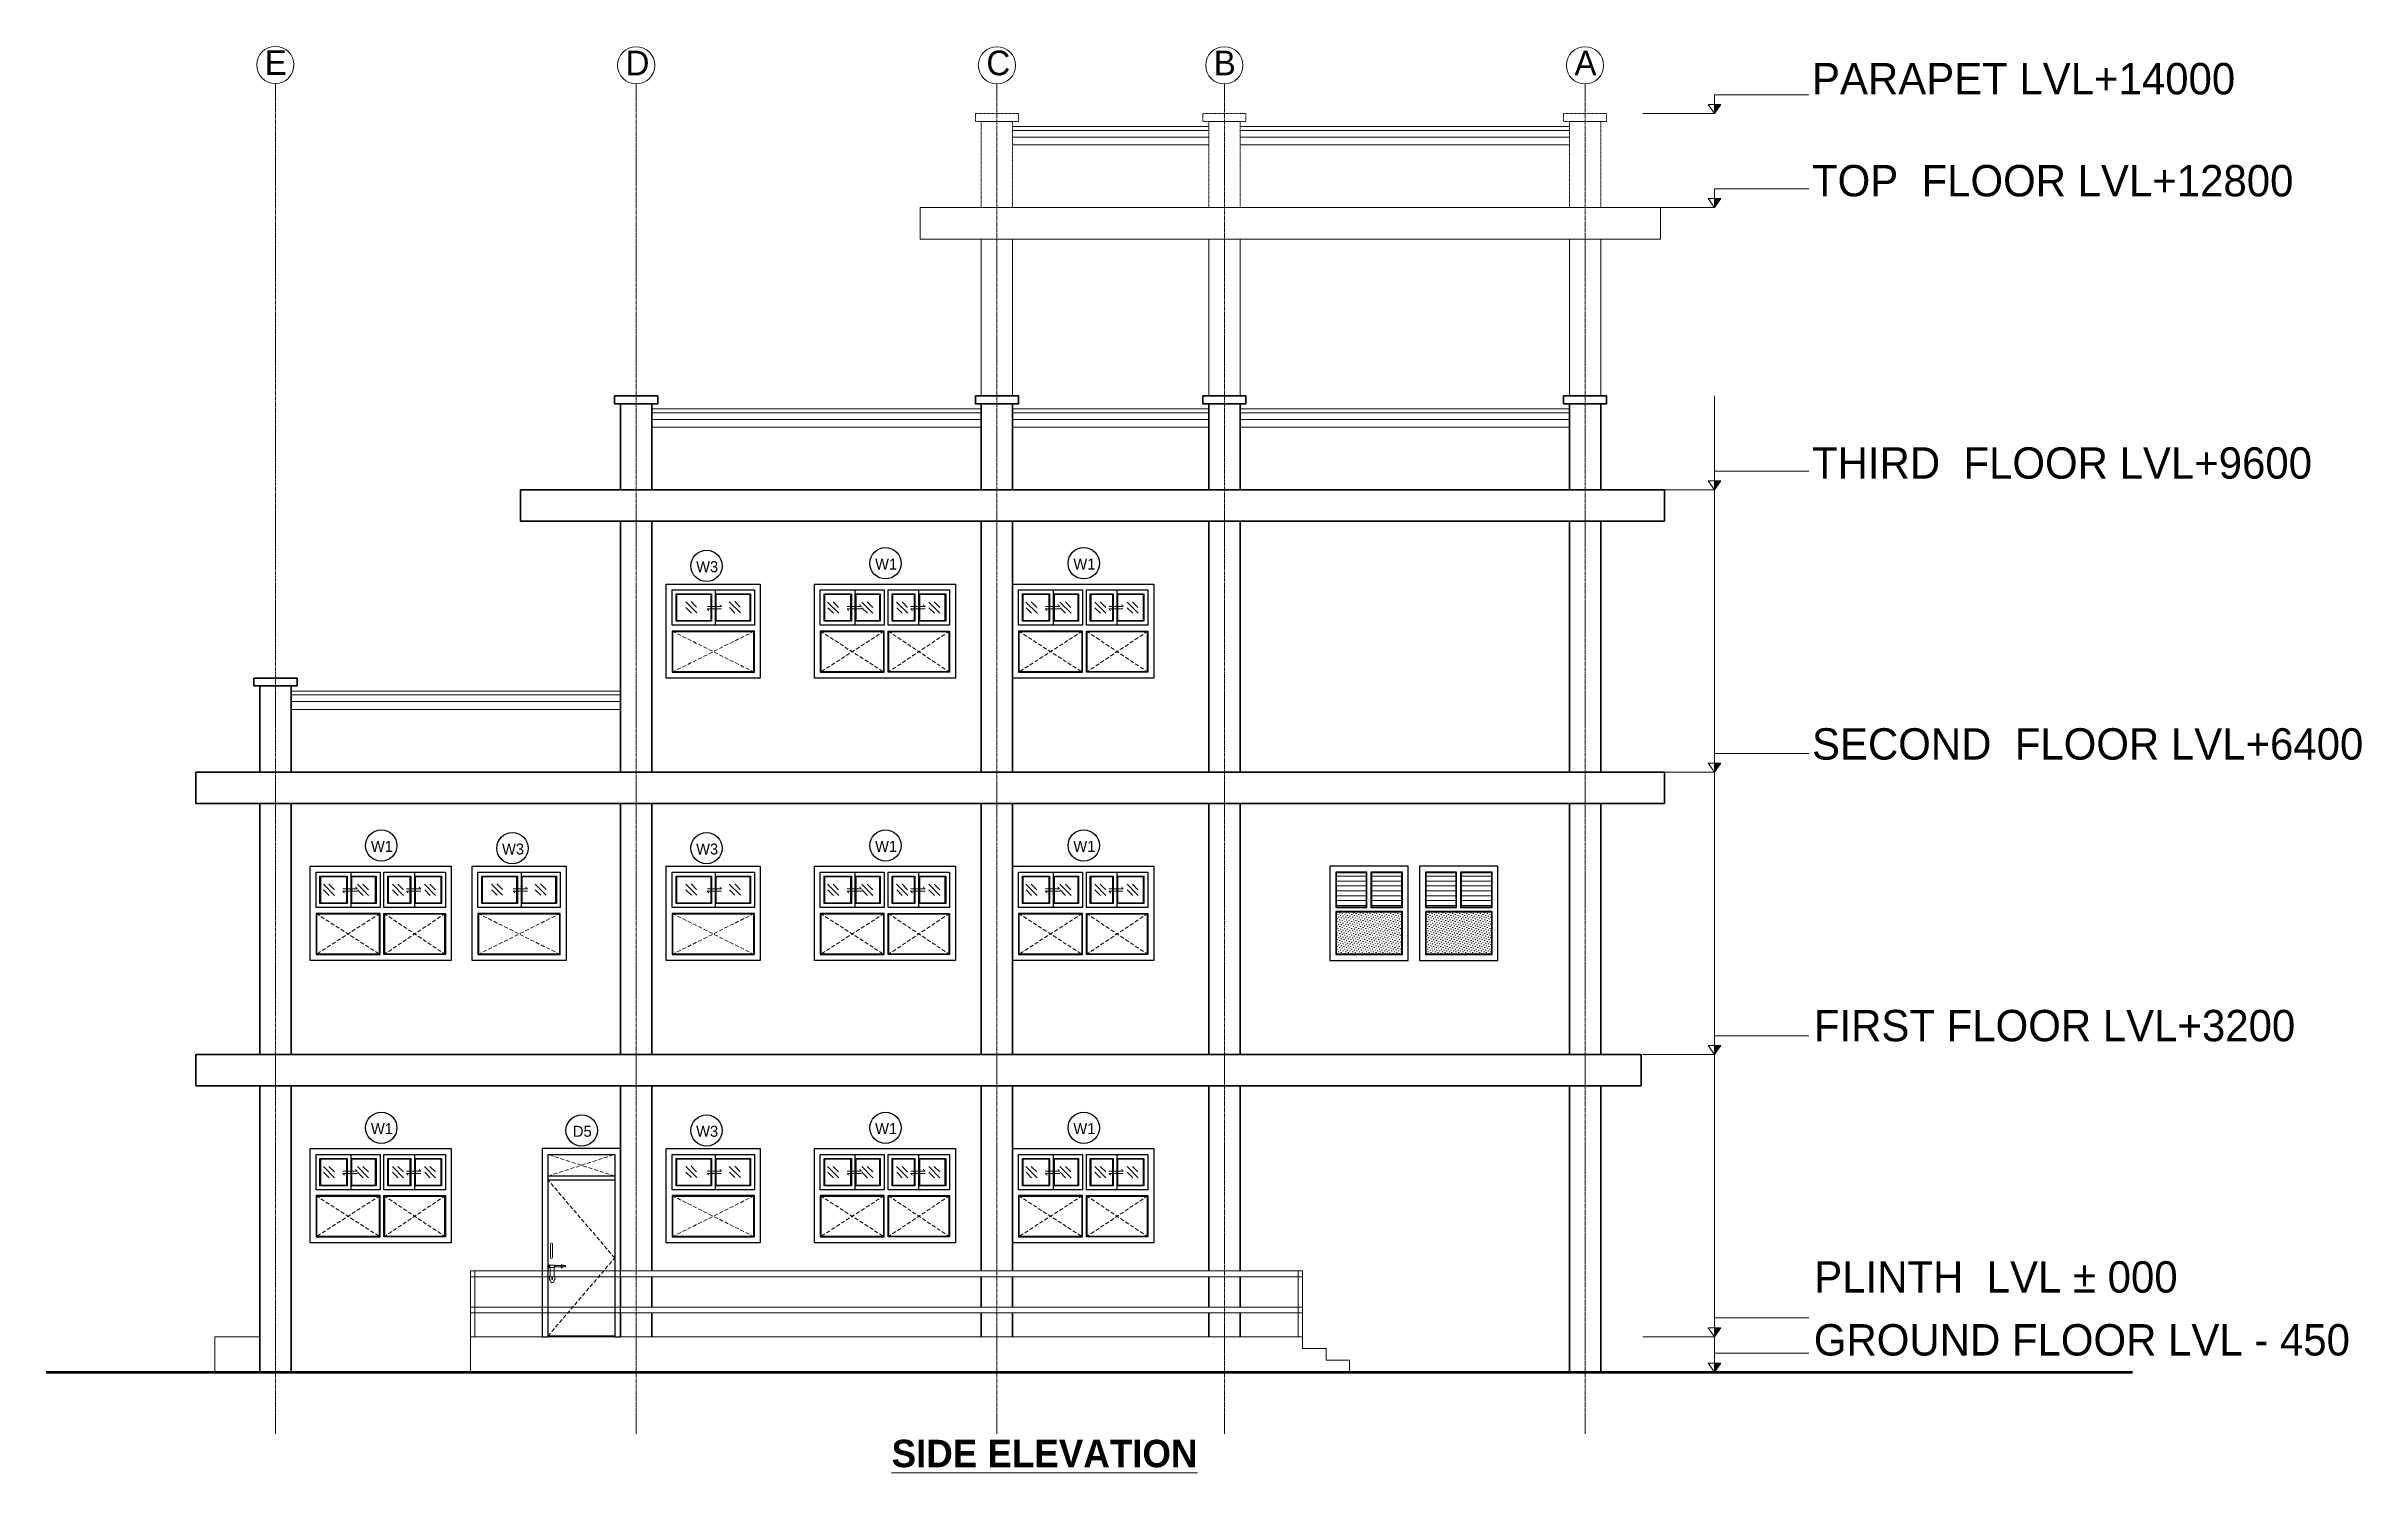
# Model space of a CAD drawing. Header units: inches. Extents: x -3071 to 2014935, y -37057 to 549694.
# Drawn here: x 1456637 to 1486163, y 27901 to 46092 of the extents above; entities that cross this region are included whole.
import ezdxf
from ezdxf.enums import TextEntityAlignment as Align

# ---------------------------------------------------------------- set-up
doc = ezdxf.new("R2010")
doc.units = ezdxf.units.IN
doc.header["$MEASUREMENT"] = 0
for name, pattern in [('ACAD_ISO08W100', [36, 24, -3, 6, -3]), ('DASHED', [0.75, 0.5, -0.25]), ('HIDDEN2', [0.1875, 0.125, -0.0625]), ('TRAZOS1', [0.15, 0.1, -0.05])]:
    doc.linetypes.add(name, pattern=pattern)
for name, color, linetype, lineweight in [('001-Archi- door window elevation', 92, 'Continuous', 25), ('001-Archi- Loose Furniture', 13, 'Continuous', 0), ('001-Archi-hatch', 9, 'Continuous', 0), ('001-Archi-Opening Tags', 14, 'Continuous', 25), ('A .8 boundary line', 10, 'Continuous', 53), ('A 0.05 hatch', 252, 'Continuous', 5), ('A 0.13 far back elevation', 57, 'Continuous', 13), ('A 0.13 Text', 6, 'Continuous', 13), ('A 0.13 window elevation', 253, 'Continuous', 13), ('A 0.13parapet partition', 230, 'Continuous', 13), ('A 0.35 front line elevation', 112, 'Continuous', 35), ('A 0.9 RAILING', 100, 'Continuous', 9), ('cen', 50, 'ACAD_ISO08W100', 5), ('DIM', 161, 'Continuous', 15), ('Grid Tag', 6, 'Continuous', 20)]:
    doc.layers.add(name, color=color, linetype=linetype, lineweight=lineweight)
doc.styles.add('Archi 100', font='GOTHIC.TTF', dxfattribs={"height": 200})
doc.styles.add('CG', font='GOTHIC.TTF', dxfattribs={"height": 40})
doc.styles.get("Standard").update_dxf_attribs({"font": 'GOTHIC.TTF'})

msp = doc.modelspace()

# ---------------------------------------------------------------- texts
at = {"layer": 'A 0.13 Text', "style": 'CG'}
for s, insert, char_height, width, attachment_point in [('PARAPET LVL+14000', (1479153.08, 45473.96), 400, 7513.9825, 7), ('TOP  FLOOR LVL+12800', (1479153.08, 44172.74), 400, 7513.9825, 7), ('THIRD  FLOOR LVL+9600', (1479153.08, 40572.74), 400, 7513.9825, 7), ('SECOND  FLOOR LVL+6400', (1479153.08, 36989.65), 400, 7513.9825, 7), ('FIRST FLOOR LVL+3200', (1479176.68, 33397.74), 400, 7513.9825, 7), ('PLINTH  LVL %%P 000', (1479181.75, 30192.02), 400, 7513.9825, 7), ('GROUND FLOOR LVL - 450', (1479176.68, 29390.23), 400, 7513.9825, 7), ('{\\fCentury Gothic|b1|i0|c0|p34;\\LSIDE ELEVATION }', (1467415.98, 28321.35), 350, 11242.8598, 1)]:
    msp.add_mtext(s, dxfattribs=dict(at, insert=insert, char_height=char_height, width=width, attachment_point=attachment_point))

# ---------------------------------------------------------------- blocks, each defined once
blk = doc.blocks.new('window tag')
blk.add_circle((0, 0), 200)
at = {"style": 'Archi 100', "flags": 1}
for tag, p in [('WIDTH', (15, 174.5)), ('HEIGHT', (-4.5, -348.5))]:
    blk.add_attdef(tag, p, '', height=200, dxfattribs=at)
at = {"style": 'Archi 100'}
blk.add_attdef('SYMBOL', text='', height=200, dxfattribs=at).set_placement((8, -10.5), align=Align.MIDDLE_CENTER)
blk = doc.blocks.new('A$C42FF27C5')
for p, q in [((16, 17), (-16, 17)), ((-16, 17), (-16, 0)), ((16, 0), (-16, 0)), ((27, 17), (16, 17)), ((27, 0), (16, 0)), ((39, 26), (27, 26)), ((27, 17), (27, 26)), ((27, 17), (27, 0)), ((27, 0), (27, -8)), ((39, 17), (39, 26)), ((50, 17), (39, 17)), ((39, 17), (39, 0)), ((50, 0), (39, 0)), ((39, 0), (39, -8)), ((125, 17), (50, 17)), ((125, 0), (50, 0)), ((186, 23), (125, 23)), ((125, 17), (125, 23)), ((125, 0), (125, 17)), ((125, -6), (125, 0)), ((186, 17), (186, 23)), ((192, 17), (186, 17)), ((186, 17), (186, 17)), ((186, 17), (186, 0)), ((192, 0), (186, 0)), ((186, 0), (186, 0)), ((186, -6), (186, 0)), ((203, 26), (192, 26)), ((192, 17), (192, 26)), ((192, 17), (192, 0)), ((192, 0), (192, -8)), ((203, 17), (203, 26)), ((208, 17), (203, 17)), ((203, 17), (203, 0)), ((208, 0), (203, 0)), ((203, 0), (203, -8)), ((27, -10), (27, -8)), ((39, -8), (27, -8)), ((39, -10), (27, -10)), ((39, -10), (39, -8)), ((121, -120), (123, -120)), ((121, -120), (121, -163)), ((121, -163), (123, -164)), ((121, -163), (123, -164)), ((121, -163), (121, -163)), ((123, -120), (125, -119)), ((123, -164), (125, -164)), ((123, -164), (125, -164)), ((128, -6), (125, -6)), ((125, -6), (125, -6)), ((128, -6), (125, -6)), ((125, -119), (126, -118)), ((125, -164), (126, -165)), ((125, -164), (126, -165)), ((126, -118), (127, -117)), ((126, -165), (127, -167)), ((126, -165), (127, -167)), ((127, -117), (128, -115)), ((127, -167), (128, -169)), ((127, -167), (128, -169)), ((128, -114), (128, -6)), ((128, -6), (128, -6)), ((183, -6), (128, -6)), ((128, -115), (128, -114)), ((128, -169), (128, -170)), ((128, -169), (128, -170)), ((128, -169), (128, -169)), ((128, -170), (128, -170)), ((128, -170), (128, -170)), ((129, -177), (128, -170)), ((129, -177), (128, -170)), ((128, -170), (128, -170)), ((132, -184), (129, -177)), ((132, -184), (129, -177)), ((129, -177), (129, -177)), ((136, -190), (132, -184)), ((136, -190), (132, -184)), ((142, -194), (136, -190)), ((142, -194), (136, -190)), ((148, -197), (142, -194)), ((148, -197), (142, -194)), ((155, -198), (148, -197)), ((155, -198), (148, -197)), ((161, -125), (150, -125)), ((150, -144), (150, -125)), ((150, -159), (150, -144)), ((161, -159), (150, -159)), ((162, -197), (155, -198)), ((162, -197), (155, -198)), ((161, -125), (161, -144)), ((161, -144), (161, -159)), ((169, -194), (162, -197)), ((169, -194), (162, -197)), ((175, -190), (169, -194)), ((175, -190), (169, -194)), ((179, -184), (175, -190)), ((179, -184), (175, -190)), ((182, -177), (179, -184)), ((182, -177), (179, -184)), ((183, -170), (182, -177)), ((183, -170), (182, -177)), ((182, -177), (182, -177)), ((183, -114), (183, -6)), ((186, -6), (183, -6)), ((183, -6), (183, -6)), ((186, -6), (183, -6)), ((183, -115), (183, -114)), ((184, -117), (183, -115)), ((183, -169), (184, -167)), ((183, -169), (184, -167)), ((183, -170), (183, -169)), ((183, -170), (183, -169)), ((183, -169), (183, -169)), ((183, -170), (183, -170)), ((183, -170), (183, -170)), ((183, -170), (183, -170)), ((185, -118), (184, -117)), ((184, -167), (185, -165)), ((184, -167), (185, -165)), ((186, -119), (185, -118)), ((185, -165), (186, -164)), ((185, -165), (186, -164)), ((186, -6), (186, -6)), ((188, -120), (186, -119)), ((186, -164), (188, -164)), ((186, -164), (188, -164)), ((189, -120), (188, -120)), ((188, -164), (189, -163)), ((188, -164), (189, -163)), ((189, -120), (189, -163)), ((189, -163), (189, -163)), ((192, -10), (192, -8)), ((203, -8), (192, -8)), ((203, -10), (192, -10)), ((203, -10), (203, -8))]:
    blk.add_line(p, q)
blk = doc.blocks.new('grid')
at = {"layer": 'Grid Tag', "linetype": 'Continuous', "ltscale": 30}
blk.add_circle((51, 48), 264, dxfattribs=at)
blk.add_attdef('GRID', (-143, -93), '', height=200)
blk = doc.blocks.new('ARROW')
at = {"layer": 'A 0.05 hatch'}
blk.add_hatch(color=256, dxfattribs=at).paths.add_polyline_path([(68954, 264593), (68874, 264593), (68954, 264478)])
for p, q in [((68954, 264718), (67749, 264718)), ((68954, 264478), (68874, 264593)), ((68954, 264478), (68954, 264718)), ((69034, 264593), (68954, 264478))]:
    blk.add_line(p, q)
at = {"elevation": 0}
blk.add_lwpolyline([(68874, 264593), (69034, 264593)], dxfattribs=at)
blk = doc.blocks.new('FF-2600_P')
for p, q in [((-225, -225), (-225, -225)), ((175, -275), (-175, -275)), ((225, -225), (225, -225))]:
    blk.add_line(p, q)
for points in [[(-210, -225), (-240, -225, -0.414214), (-250, -215), (-250, 115, -0.414214), (-240, 125), (-210, 125, -0.414214), (-200, 115), (-200, -215, -0.414214)], [(210, -225), (240, -225, 0.414214), (250, -215), (250, 115, 0.414214), (240, 125), (210, 125, 0.414214), (200, 115), (200, -215, 0.414214)]]:
    blk.add_lwpolyline(points, format="xyb", close=True)
for centre, radius, start, end in [((-209, 180), 38.6, 114.478, 283.475), ((0, -173), 448, 59.8675, 120.1325), ((0, -173), 373, 52.9233, 127.0767), ((209, 180), 38.6, 256.525, 65.522), ((-175, -225), 50, 180, 270), ((175, -225), 50, 270, 0)]:
    blk.add_arc(centre, radius, start, end)
blk.add_text('(c)HPI', height=0.000000001).set_placement((-122, 180))
blk = doc.blocks.new('FF-2100_P')
for points in [[(-16, 259), (-16, 290, -0.414214), (-7, 300), (7, 300, -0.414214), (16, 290), (16, 259)], [(-217, 156), (-298, 213, -0.414214), (-300, 226), (-292, 237, -0.414214), (-278, 239), (-202, 182)], [(217, 156), (298, 213, 0.414214), (300, 226), (292, 237, 0.414214), (278, 239), (202, 182)], [(-224, -77), (-298, -131, 0.414214), (-300, -145), (-292, -155, 0.414214), (-278, -158), (-224, -118)], [(-16, -218), (-16, -290, 0.414214), (-7, -300), (7, -300, 0.414214), (16, -290), (16, -218)], [(224, -77), (298, -131, -0.414214), (300, -145), (292, -155, -0.414214), (278, -158), (224, -118)]]:
    blk.add_lwpolyline(points, format="xyb")
at = {"flags": 128}
blk.add_lwpolyline([(-224, -120), (-224, 120, -0.414214), (-126, 218), (126, 218, -0.414214), (224, 120), (224, -120, -0.414214), (126, -218), (-126, -218, -0.414214)], format="xyb", close=True, dxfattribs=at)
for points in [[(-143, 239), (-143, 249, -0.414214), (-133, 259), (133, 259, -0.414214), (143, 249), (143, 239)], [(143, 239), (143, 228, -0.414214), (133, 218), (-133, 218, -0.414214), (-143, 228), (-143, 239)]]:
    blk.add_lwpolyline(points, format="xyb", dxfattribs=at)
blk.add_lwpolyline([(61, 249), (61, 228, -0.414214), (51, 218), (-51, 218, -0.414214), (-61, 228), (-61, 249, -0.414214), (-51, 259), (51, 259, -0.414214)], format="xyb", close=True)
blk.add_text('(c)HPI', height=0.000000001).set_placement((-86, 218))
blk = doc.blocks.new('FE-54520_P')
for p, q in [((-101, 85), (-101, -80)), ((-32, 85), (-32, -80))]:
    blk.add_line(p, q)
for points in [[(-130, -124), (-130, 124), (130, 124), (130, -124)], [(-110, 124), (-110, 136), (114, 136), (114, 124)], [(-15, 4), (-15, -2), (14, -2), (14, 4)], [(26, 4), (26, -2), (55, -2), (55, 4)], [(67, 4), (67, -2), (96, -2), (96, 4)], [(-113, -124), (-113, -139), (114, -139), (114, -124)], [(-15, -21), (-15, -27), (14, -27), (14, -21)], [(-15, -46), (-15, -52), (14, -52), (14, -46)], [(-15, -72), (-15, -77), (14, -77), (14, -72)], [(26, -21), (26, -27), (55, -27), (55, -21)], [(26, -46), (26, -52), (55, -52), (55, -46)], [(26, -72), (26, -77), (55, -77), (55, -72)], [(67, -21), (67, -27), (96, -27), (96, -21)], [(67, -46), (67, -52), (96, -52), (96, -46)], [(67, -72), (67, -77), (96, -77), (96, -72)]]:
    blk.add_lwpolyline(points, close=True)
for centre, start, end in [((-66, 85), 0, 180), ((-66, -80), 180, 0)]:
    blk.add_arc(centre, 34.6, start, end)
blk.add_text('(c)HPI', height=0.000000001).set_placement((-95, -124))
blk = doc.blocks.new('FE-11400_P')
for p, q in [((-240, -140), (-240, -125)), ((-240, -164), (-240, -140)), ((-230, -115), (230, -115)), ((-230, -150), (230, -150)), ((-230, -174), (230, -174)), ((-220, -424), (-220, -289)), ((-218, -161), (218, -161)), ((-203, -115), (-193, -85)), ((-200, -269), (210, -269)), ((-183, -75), (183, -75)), ((-25, -65), (25, -65)), ((203, -115), (193, -85)), ((230, -424), (230, -289)), ((240, -140), (240, -125)), ((240, -164), (240, -140)), ((-206, -296), (61, -296)), ((-206, -316), (-206, -296)), ((-206, -316), (61, -316)), ((-206, -427), (-206, -329)), ((-206, -329), (61, -329)), ((-206, -427), (61, -427)), ((-200, -444), (210, -444)), ((61, -316), (61, -296)), ((61, -427), (61, -329)), ((68, -296), (131, -296)), ((68, -316), (68, -296)), ((68, -316), (131, -316)), ((68, -329), (131, -329)), ((68, -369), (68, -329)), ((68, -369), (131, -369)), ((68, -427), (68, -407)), ((89, -407), (68, -407)), ((68, -427), (131, -427)), ((89, -407), (89, -387)), ((89, -387), (110, -387)), ((110, -407), (110, -387)), ((110, -407), (131, -407)), ((131, -316), (131, -296)), ((131, -369), (131, -329)), ((131, -427), (131, -407)), ((138, -427), (138, -329)), ((138, -329), (216, -329)), ((138, -427), (216, -427)), ((216, -427), (216, -329))]:
    blk.add_line(p, q)
for points in [[(129, -75), (129, -54, 0.414214), (75, 0), (-75, 0, 0.414214), (-129, -54), (-129, -75)], [(-115, -174, 0.210484), (-75, -192), (75, -192, 0.210484), (115, -174)]]:
    blk.add_lwpolyline(points, format="xyb")
for centre, radius, start, end in [((-230, -125), 10, 90, 180), ((-230, -140), 10, 180, 270), ((-230, -164), 10, 180, 270), ((-200, -289), 20, 90, 180), ((-183, -85), 10, 90, 180), ((-31, -94), 29.7, 77.8915, 140.6462), ((31, -94), 29.7, 39.3538, 102.1085), ((183, -85), 10, 0, 90), ((210, -289), 20, 0, 90), ((230, -125), 10, 0, 90), ((230, -140), 10, 270, 0), ((230, -164), 10, 270, 0), ((-200, -424), 20, 180, 270), ((210, -424), 20, 270, 0)]:
    blk.add_arc(centre, radius, start, end)
blk.add_text('(c)HPI', height=0.000000001).set_placement((-93, -150))
blk = doc.blocks.new('consult')
for p, q in [((2780, 2715), (2789.8, 2688.8)), ((2788.3, 2692.9), (2767.2, 2685.1)), ((2767.2, 2685.1), (2768.8, 2680.9)), ((2768.8, 2680.9), (2789.8, 2688.8)), ((2780.4, 2690), (2781.9, 2685.8))]:
    blk.add_line(p, q)
blk.add_ray((27190748, -72934033.3), (0.3492833559, -0.9370171489))
for points in [[(2780, 2715), (2747.8, 2703), (2732.4, 2744.2), (2704.3, 2733.7), (2729.4, 2666.3), (2729.4, 2666.3)], [(2784.9, 2701.9), (2752.7, 2689.9), (2757.5, 2676.8), (2789.8, 2688.8)], [(2729.4, 2666.3), (2757.5, 2676.8)]]:
    blk.add_lwpolyline(points)
at = {"lineweight": 0, "extrusion": (0, 0, -1), "xscale": 0.04000000002543, "yscale": 0.04000000002543, "zscale": -0.04000000002543, "rotation": 69.55648434491451}
blk.add_blockref('FF-2100_P', (-2753.2, 2726.1), dxfattribs=at)
at = {"extrusion": (0, 0, -1), "xscale": 0.04000000002543, "yscale": 0.04000000002543, "zscale": -0.04000000002543, "rotation": 249.5564843449145}
for name, p in [('FE-11400_P', (-2722, 2715.3)), ('FE-54520_P', (-2738.7, 2702.1))]:
    blk.add_blockref(name, p, dxfattribs=at)
at = {"lineweight": 0, "xscale": 0.04000000002543, "yscale": 0.04000000002543, "zscale": 0.04000000002543, "rotation": 110.4435156550855}
for p in [(2697.7, 2710.6), (2707.5, 2684.5)]:
    blk.add_blockref('FF-2600_P', p, dxfattribs=at)

# ---------------------------------------------------------------- hatches: boundary and pattern name
at = {"layer": '001-Archi-hatch'}
h = msp.add_hatch(dxfattribs=at)
h.set_pattern_fill('ANSI31', color=256, scale=500, angle=135)
h.set_pattern_definition([(180, (1141861.26, -62240.32), (-1e-14, -62.5), [])])
h.paths.add_polyline_path([(1473468.13, 35549.38), (1473090.56, 35549.38), (1473090.56, 35119.38), (1473468.13, 35119.38)])
h = msp.add_hatch(dxfattribs=at)
h.set_pattern_fill('ANSI31', color=256, scale=500, angle=135)
h.set_pattern_definition([(180, (1141863.696, -62240.32), (-1e-14, -62.5), [])])
h.paths.add_polyline_path([(1473920.56, 35549.38), (1473538.13, 35549.38), (1473538.13, 35119.38), (1473920.56, 35119.38)])
h = msp.add_hatch(dxfattribs=at)
h.set_pattern_fill('ANSI31', color=256, scale=500, angle=135)
h.set_pattern_definition([(180, (1143004.743, -62240.32), (-1e-14, -62.5), [])])
h.paths.add_polyline_path([(1474611.61, 35549.38), (1474234.04, 35549.38), (1474234.04, 35119.38), (1474611.61, 35119.38)])
h = msp.add_hatch(dxfattribs=at)
h.set_pattern_fill('ANSI31', color=256, scale=500, angle=135)
h.set_pattern_definition([(180, (1143007.18, -62240.32), (-1e-14, -62.5), [])])
h.paths.add_polyline_path([(1475064.04, 35549.38), (1474681.61, 35549.38), (1474681.61, 35119.38), (1475064.04, 35119.38)])
h = msp.add_hatch(dxfattribs=at)
h.set_pattern_fill('DOTS', color=256, scale=500, angle=45)
h.set_pattern_definition([(45, (1134856.02, -62240.322), (-11.0485435, 33.1456304), [0, -31.25])])
h.paths.add_polyline_path([(1473090.56, 34519.38), (1473915.32, 34519.38), (1473915.32, 35049.38), (1473090.56, 35049.38)])
h = msp.add_hatch(dxfattribs=at)
h.set_pattern_fill('DOTS', color=256, scale=500, angle=45)
h.set_pattern_definition([(45, (1135999.502, -62240.322), (-11.0485435, 33.1456304), [0, -31.25])])
h.paths.add_polyline_path([(1474234.04, 34519.38), (1475058.8, 34519.38), (1475058.8, 35049.38), (1474234.04, 35049.38)])

# ---------------------------------------------------------------- linework, layer by layer
at = {"layer": '001-Archi- door window elevation'}
for points in [[(1464541.8, 39234.38), (1465741.8, 39234.38), (1465741.8, 38034.38), (1464541.8, 38034.38)], [(1465120.14, 38759.38), (1464666.8, 38759.38), (1464666.8, 39109.38), (1465120.14, 39109.38)], [(1465616.8, 38759.38), (1465170.14, 38759.38), (1465170.14, 39109.38), (1465616.8, 39109.38)], [(1466431.24, 39234.38), (1468231.24, 39234.38), (1468231.24, 38034.38), (1466431.24, 38034.38)], [(1466903.16, 38759.38), (1466556.24, 38759.38), (1466556.24, 39109.38), (1466903.16, 39109.38)], [(1467271.99, 38759.38), (1466953.16, 38759.38), (1466953.16, 39109.38), (1467271.99, 39109.38)], [(1467714.12, 38759.38), (1467421.99, 38759.38), (1467421.99, 39109.38), (1467714.12, 39109.38)], [(1468106.24, 38759.38), (1467764.12, 38759.38), (1467764.12, 39109.38), (1468106.24, 39109.38)], [(1468959.38, 39234.38), (1470759.38, 39234.38), (1470759.38, 38034.38), (1468959.38, 38034.38)], [(1469431.3, 38759.38), (1469084.38, 38759.38), (1469084.38, 39109.38), (1469431.3, 39109.38)], [(1469800.13, 38759.38), (1469481.3, 38759.38), (1469481.3, 39109.38), (1469800.13, 39109.38)], [(1470242.25, 38759.38), (1469950.13, 38759.38), (1469950.13, 39109.38), (1470242.25, 39109.38)], [(1470634.38, 38759.38), (1470292.25, 38759.38), (1470292.25, 39109.38), (1470634.38, 39109.38)], [(1465666.8, 38634.38), (1464616.8, 38634.38), (1464616.8, 38109.38), (1465666.8, 38109.38)], [(1467321.99, 38634.38), (1466506.24, 38634.38), (1466506.24, 38109.38), (1467321.99, 38109.38)], [(1467371.99, 38634.38), (1468156.24, 38634.38), (1468156.24, 38109.38), (1467371.99, 38109.38)], [(1469850.13, 38634.38), (1469034.38, 38634.38), (1469034.38, 38109.38), (1469850.13, 38109.38)], [(1469900.13, 38634.38), (1470684.38, 38634.38), (1470684.38, 38109.38), (1469900.13, 38109.38)], [(1460001.32, 35634.38), (1461801.32, 35634.38), (1461801.32, 34434.38), (1460001.32, 34434.38)], [(1460473.24, 35159.38), (1460126.32, 35159.38), (1460126.32, 35509.38), (1460473.24, 35509.38)], [(1460842.07, 35159.38), (1460523.24, 35159.38), (1460523.24, 35509.38), (1460842.07, 35509.38)], [(1461284.2, 35159.38), (1460992.07, 35159.38), (1460992.07, 35509.38), (1461284.2, 35509.38)], [(1461676.32, 35159.38), (1461334.2, 35159.38), (1461334.2, 35509.38), (1461676.32, 35509.38)], [(1462066.13, 35634.38), (1463266.13, 35634.38), (1463266.13, 34434.38), (1462066.13, 34434.38)], [(1462644.47, 35159.38), (1462191.13, 35159.38), (1462191.13, 35509.38), (1462644.47, 35509.38)], [(1463141.13, 35159.38), (1462694.47, 35159.38), (1462694.47, 35509.38), (1463141.13, 35509.38)], [(1464541.8, 35634.38), (1465741.8, 35634.38), (1465741.8, 34434.38), (1464541.8, 34434.38)], [(1465120.14, 35159.38), (1464666.8, 35159.38), (1464666.8, 35509.38), (1465120.14, 35509.38)], [(1465616.8, 35159.38), (1465170.14, 35159.38), (1465170.14, 35509.38), (1465616.8, 35509.38)], [(1466431.24, 35634.38), (1468231.24, 35634.38), (1468231.24, 34434.38), (1466431.24, 34434.38)], [(1466903.16, 35159.38), (1466556.24, 35159.38), (1466556.24, 35509.38), (1466903.16, 35509.38)], [(1467271.99, 35159.38), (1466953.16, 35159.38), (1466953.16, 35509.38), (1467271.99, 35509.38)], [(1467714.12, 35159.38), (1467421.99, 35159.38), (1467421.99, 35509.38), (1467714.12, 35509.38)], [(1468106.24, 35159.38), (1467764.12, 35159.38), (1467764.12, 35509.38), (1468106.24, 35509.38)], [(1468959.38, 35634.38), (1470759.38, 35634.38), (1470759.38, 34434.38), (1468959.38, 34434.38)], [(1469431.3, 35159.38), (1469084.38, 35159.38), (1469084.38, 35509.38), (1469431.3, 35509.38)], [(1469800.13, 35159.38), (1469481.3, 35159.38), (1469481.3, 35509.38), (1469800.13, 35509.38)], [(1470242.25, 35159.38), (1469950.13, 35159.38), (1469950.13, 35509.38), (1470242.25, 35509.38)], [(1470634.38, 35159.38), (1470292.25, 35159.38), (1470292.25, 35509.38), (1470634.38, 35509.38)], [(1473003.13, 34434.38), (1474003.13, 34434.38), (1474003.13, 35634.38), (1473003.13, 35634.38)], [(1473478.13, 35559.38), (1473080.56, 35559.38), (1473080.56, 35109.38), (1473478.13, 35109.38)], [(1473930.56, 35559.38), (1473528.13, 35559.38), (1473528.13, 35109.38), (1473930.56, 35109.38)], [(1474146.61, 34434.38), (1475146.61, 34434.38), (1475146.61, 35634.38), (1474146.61, 35634.38)], [(1474621.61, 35559.38), (1474224.04, 35559.38), (1474224.04, 35109.38), (1474621.61, 35109.38)], [(1475074.04, 35559.38), (1474671.61, 35559.38), (1474671.61, 35109.38), (1475074.04, 35109.38)], [(1460892.07, 35034.38), (1460076.32, 35034.38), (1460076.32, 34509.38), (1460892.07, 34509.38)], [(1460942.07, 35034.38), (1461726.32, 35034.38), (1461726.32, 34509.38), (1460942.07, 34509.38)], [(1463191.13, 35034.38), (1462141.13, 35034.38), (1462141.13, 34509.38), (1463191.13, 34509.38)], [(1465666.8, 35034.38), (1464616.8, 35034.38), (1464616.8, 34509.38), (1465666.8, 34509.38)], [(1467321.99, 35034.38), (1466506.24, 35034.38), (1466506.24, 34509.38), (1467321.99, 34509.38)], [(1467371.99, 35034.38), (1468156.24, 35034.38), (1468156.24, 34509.38), (1467371.99, 34509.38)], [(1469850.13, 35034.38), (1469034.38, 35034.38), (1469034.38, 34509.38), (1469850.13, 34509.38)], [(1469900.13, 35034.38), (1470684.38, 35034.38), (1470684.38, 34509.38), (1469900.13, 34509.38)], [(1473080.56, 34509.38), (1473930.56, 34509.38), (1473930.56, 35059.38), (1473080.56, 35059.38)], [(1474224.04, 34509.38), (1475074.04, 34509.38), (1475074.04, 35059.38), (1474224.04, 35059.38)], [(1460001.32, 32034.38), (1461801.32, 32034.38), (1461801.32, 30834.38), (1460001.32, 30834.38)], [(1460473.24, 31559.38), (1460126.32, 31559.38), (1460126.32, 31909.38), (1460473.24, 31909.38)], [(1460842.07, 31559.38), (1460523.24, 31559.38), (1460523.24, 31909.38), (1460842.07, 31909.38)], [(1461284.2, 31559.38), (1460992.07, 31559.38), (1460992.07, 31909.38), (1461284.2, 31909.38)], [(1461676.32, 31559.38), (1461334.2, 31559.38), (1461334.2, 31909.38), (1461676.32, 31909.38)], [(1463884.62, 29634.38), (1463959.62, 29634.38), (1463959.62, 32034.38), (1462959.62, 32034.38), (1462959.62, 29634.38), (1463034.62, 29634.38), (1463034.62, 31959.38), (1463884.62, 31959.38)], [(1463884.62, 31684.38), (1463034.62, 31684.38), (1463034.62, 31959.38), (1463884.62, 31959.38)], [(1464541.8, 32034.38), (1465741.8, 32034.38), (1465741.8, 30834.38), (1464541.8, 30834.38)], [(1465120.14, 31559.38), (1464666.8, 31559.38), (1464666.8, 31909.38), (1465120.14, 31909.38)], [(1465616.8, 31559.38), (1465170.14, 31559.38), (1465170.14, 31909.38), (1465616.8, 31909.38)], [(1466431.24, 32034.38), (1468231.24, 32034.38), (1468231.24, 30834.38), (1466431.24, 30834.38)], [(1466903.16, 31559.38), (1466556.24, 31559.38), (1466556.24, 31909.38), (1466903.16, 31909.38)], [(1467271.99, 31559.38), (1466953.16, 31559.38), (1466953.16, 31909.38), (1467271.99, 31909.38)], [(1467714.12, 31559.38), (1467421.99, 31559.38), (1467421.99, 31909.38), (1467714.12, 31909.38)], [(1468106.24, 31559.38), (1467764.12, 31559.38), (1467764.12, 31909.38), (1468106.24, 31909.38)], [(1468959.38, 32034.38), (1470759.38, 32034.38), (1470759.38, 30834.38), (1468959.38, 30834.38)], [(1469431.3, 31559.38), (1469084.38, 31559.38), (1469084.38, 31909.38), (1469431.3, 31909.38)], [(1469800.13, 31559.38), (1469481.3, 31559.38), (1469481.3, 31909.38), (1469800.13, 31909.38)], [(1470242.25, 31559.38), (1469950.13, 31559.38), (1469950.13, 31909.38), (1470242.25, 31909.38)], [(1470634.38, 31559.38), (1470292.25, 31559.38), (1470292.25, 31909.38), (1470634.38, 31909.38)], [(1463034.62, 31634.38), (1463884.62, 31634.38), (1463884.62, 29644.38), (1463034.62, 29644.38)], [(1460892.07, 31434.38), (1460076.32, 31434.38), (1460076.32, 30909.38), (1460892.07, 30909.38)], [(1460942.07, 31434.38), (1461726.32, 31434.38), (1461726.32, 30909.38), (1460942.07, 30909.38)], [(1465666.8, 31434.38), (1464616.8, 31434.38), (1464616.8, 30909.38), (1465666.8, 30909.38)], [(1467321.99, 31434.38), (1466506.24, 31434.38), (1466506.24, 30909.38), (1467321.99, 30909.38)], [(1467371.99, 31434.38), (1468156.24, 31434.38), (1468156.24, 30909.38), (1467371.99, 30909.38)], [(1469850.13, 31434.38), (1469034.38, 31434.38), (1469034.38, 30909.38), (1469850.13, 30909.38)], [(1469900.13, 31434.38), (1470684.38, 31434.38), (1470684.38, 30909.38), (1469900.13, 30909.38)]]:
    msp.add_lwpolyline(points, close=True, dxfattribs=at)
for points in [[(1465666.8, 38709.38), (1464616.8, 38709.38), (1464616.8, 39159.38), (1465666.8, 39159.38), (1465666.8, 38709.38)], [(1465170.14, 38709.38), (1465170.14, 39159.38)], [(1467321.99, 38709.38), (1466506.24, 38709.38), (1466506.24, 39159.38), (1467321.99, 39159.38), (1467321.99, 38709.38)], [(1466953.16, 38709.38), (1466953.16, 39159.38)], [(1467371.99, 39159.38), (1468156.24, 39159.38), (1468156.24, 38709.38), (1467371.99, 38709.38), (1467371.99, 39159.38), (1467371.99, 39159.38)], [(1467764.12, 38709.38), (1467764.12, 39159.38)], [(1469850.13, 38709.38), (1469034.38, 38709.38), (1469034.38, 39159.38), (1469850.13, 39159.38), (1469850.13, 38709.38)], [(1469481.3, 38709.38), (1469481.3, 39159.38)], [(1469900.13, 39159.38), (1470684.38, 39159.38), (1470684.38, 38709.38), (1469900.13, 38709.38), (1469900.13, 39159.38), (1469900.13, 39159.38)], [(1470292.25, 38709.38), (1470292.25, 39159.38)], [(1460892.07, 35109.38), (1460076.32, 35109.38), (1460076.32, 35559.38), (1460892.07, 35559.38), (1460892.07, 35109.38)], [(1460523.24, 35109.38), (1460523.24, 35559.38)], [(1460942.07, 35559.38), (1461726.32, 35559.38), (1461726.32, 35109.38), (1460942.07, 35109.38), (1460942.07, 35559.38), (1460942.07, 35559.38)], [(1461334.2, 35109.38), (1461334.2, 35559.38)], [(1463191.13, 35109.38), (1462141.13, 35109.38), (1462141.13, 35559.38), (1463191.13, 35559.38), (1463191.13, 35109.38)], [(1462694.47, 35109.38), (1462694.47, 35559.38)], [(1465666.8, 35109.38), (1464616.8, 35109.38), (1464616.8, 35559.38), (1465666.8, 35559.38), (1465666.8, 35109.38)], [(1465170.14, 35109.38), (1465170.14, 35559.38)], [(1467321.99, 35109.38), (1466506.24, 35109.38), (1466506.24, 35559.38), (1467321.99, 35559.38), (1467321.99, 35109.38)], [(1466953.16, 35109.38), (1466953.16, 35559.38)], [(1467371.99, 35559.38), (1468156.24, 35559.38), (1468156.24, 35109.38), (1467371.99, 35109.38), (1467371.99, 35559.38), (1467371.99, 35559.38)], [(1467764.12, 35109.38), (1467764.12, 35559.38)], [(1469850.13, 35109.38), (1469034.38, 35109.38), (1469034.38, 35559.38), (1469850.13, 35559.38), (1469850.13, 35109.38)], [(1469481.3, 35109.38), (1469481.3, 35559.38)], [(1469900.13, 35559.38), (1470684.38, 35559.38), (1470684.38, 35109.38), (1469900.13, 35109.38), (1469900.13, 35559.38), (1469900.13, 35559.38)], [(1470292.25, 35109.38), (1470292.25, 35559.38)], [(1460892.07, 31509.38), (1460076.32, 31509.38), (1460076.32, 31959.38), (1460892.07, 31959.38), (1460892.07, 31509.38)], [(1460523.24, 31509.38), (1460523.24, 31959.38)], [(1460942.07, 31959.38), (1461726.32, 31959.38), (1461726.32, 31509.38), (1460942.07, 31509.38), (1460942.07, 31959.38), (1460942.07, 31959.38)], [(1461334.2, 31509.38), (1461334.2, 31959.38)], [(1465666.8, 31509.38), (1464616.8, 31509.38), (1464616.8, 31959.38), (1465666.8, 31959.38), (1465666.8, 31509.38)], [(1465170.14, 31509.38), (1465170.14, 31959.38)], [(1467321.99, 31509.38), (1466506.24, 31509.38), (1466506.24, 31959.38), (1467321.99, 31959.38), (1467321.99, 31509.38)], [(1466953.16, 31509.38), (1466953.16, 31959.38)], [(1467371.99, 31959.38), (1468156.24, 31959.38), (1468156.24, 31509.38), (1467371.99, 31509.38), (1467371.99, 31959.38), (1467371.99, 31959.38)], [(1467764.12, 31509.38), (1467764.12, 31959.38)], [(1469850.13, 31509.38), (1469034.38, 31509.38), (1469034.38, 31959.38), (1469850.13, 31959.38), (1469850.13, 31509.38)], [(1469481.3, 31509.38), (1469481.3, 31959.38)], [(1469900.13, 31959.38), (1470684.38, 31959.38), (1470684.38, 31509.38), (1469900.13, 31509.38), (1469900.13, 31959.38), (1469900.13, 31959.38)], [(1470292.25, 31509.38), (1470292.25, 31959.38)]]:
    msp.add_lwpolyline(points, dxfattribs=at)
at = {"layer": '001-Archi-hatch'}
for p, q in [((1464931.58, 38866.44), (1464789.98, 39008.04)), ((1464858.95, 39009.78), (1464929.75, 38938.98)), ((1465487.51, 38866.44), (1465345.91, 39008.04)), ((1465414.88, 39009.78), (1465485.68, 38938.98)), ((1466742.22, 38863.58), (1466600.62, 39005.18)), ((1466669.59, 39006.92), (1466740.39, 38936.12)), ((1467176.44, 38863.58), (1467034.84, 39005.18)), ((1467103.81, 39006.92), (1467174.61, 38936.12)), ((1467621.41, 38863.58), (1467479.81, 39005.18)), ((1467548.78, 39006.92), (1467619.58, 38936.12)), ((1468031.45, 38863.58), (1467889.85, 39005.18)), ((1467958.82, 39006.92), (1468029.62, 38936.12)), ((1469270.36, 38863.58), (1469128.76, 39005.18)), ((1469197.73, 39006.92), (1469268.53, 38936.12)), ((1469704.58, 38863.58), (1469562.98, 39005.18)), ((1469631.95, 39006.92), (1469702.75, 38936.12)), ((1470149.55, 38863.58), (1470007.94, 39005.18)), ((1470076.91, 39006.92), (1470147.72, 38936.12)), ((1470559.59, 38863.58), (1470417.99, 39005.18)), ((1470486.96, 39006.92), (1470557.76, 38936.12)), ((1464791.81, 38935.5), (1464862.61, 38864.7)), ((1465347.74, 38935.5), (1465418.54, 38864.7)), ((1466602.45, 38932.64), (1466673.25, 38861.83)), ((1467036.67, 38932.64), (1467107.47, 38861.83)), ((1467481.64, 38932.64), (1467552.44, 38861.83)), ((1467891.68, 38932.64), (1467962.48, 38861.83)), ((1469130.59, 38932.64), (1469201.39, 38861.83)), ((1469564.81, 38932.64), (1469635.61, 38861.83)), ((1470009.77, 38932.64), (1470080.58, 38861.83)), ((1470419.82, 38932.64), (1470490.62, 38861.83)), ((1460312.3, 35263.58), (1460170.7, 35405.18)), ((1460172.53, 35332.64), (1460243.33, 35261.83)), ((1460239.67, 35406.92), (1460310.47, 35336.12)), ((1460746.52, 35263.58), (1460604.92, 35405.18)), ((1460606.75, 35332.64), (1460677.55, 35261.83)), ((1460673.89, 35406.92), (1460744.69, 35336.12)), ((1461191.49, 35263.58), (1461049.89, 35405.18)), ((1461051.72, 35332.64), (1461122.52, 35261.83)), ((1461118.86, 35406.92), (1461189.66, 35336.12)), ((1461601.53, 35263.58), (1461459.93, 35405.18)), ((1461461.76, 35332.64), (1461532.56, 35261.83)), ((1461528.9, 35406.92), (1461599.7, 35336.12)), ((1462455.91, 35266.44), (1462314.31, 35408.04)), ((1462316.14, 35335.5), (1462386.94, 35264.7)), ((1462383.28, 35409.78), (1462454.08, 35338.98)), ((1463011.84, 35266.44), (1462870.24, 35408.04)), ((1462872.07, 35335.5), (1462942.87, 35264.7)), ((1462939.21, 35409.78), (1463010.01, 35338.98)), ((1464931.58, 35266.44), (1464789.98, 35408.04)), ((1464791.81, 35335.5), (1464862.61, 35264.7)), ((1464858.95, 35409.78), (1464929.75, 35338.98)), ((1465487.51, 35266.44), (1465345.91, 35408.04)), ((1465347.74, 35335.5), (1465418.54, 35264.7)), ((1465414.88, 35409.78), (1465485.68, 35338.98)), ((1466742.22, 35263.58), (1466600.62, 35405.18)), ((1466602.45, 35332.64), (1466673.25, 35261.83)), ((1466669.59, 35406.92), (1466740.39, 35336.12)), ((1467176.44, 35263.58), (1467034.84, 35405.18)), ((1467036.67, 35332.64), (1467107.47, 35261.83)), ((1467103.81, 35406.92), (1467174.61, 35336.12)), ((1467621.41, 35263.58), (1467479.81, 35405.18)), ((1467481.64, 35332.64), (1467552.44, 35261.83)), ((1467548.78, 35406.92), (1467619.58, 35336.12)), ((1468031.45, 35263.58), (1467889.85, 35405.18)), ((1467891.68, 35332.64), (1467962.48, 35261.83)), ((1467958.82, 35406.92), (1468029.62, 35336.12)), ((1469270.36, 35263.58), (1469128.76, 35405.18)), ((1469130.59, 35332.64), (1469201.39, 35261.83)), ((1469197.73, 35406.92), (1469268.53, 35336.12)), ((1469704.58, 35263.58), (1469562.98, 35405.18)), ((1469564.81, 35332.64), (1469635.61, 35261.83)), ((1469631.95, 35406.92), (1469702.75, 35336.12)), ((1470149.55, 35263.58), (1470007.94, 35405.18)), ((1470009.77, 35332.64), (1470080.58, 35261.83)), ((1470076.91, 35406.92), (1470147.72, 35336.12)), ((1470559.59, 35263.58), (1470417.99, 35405.18)), ((1470419.82, 35332.64), (1470490.62, 35261.83)), ((1470486.96, 35406.92), (1470557.76, 35336.12)), ((1460312.3, 31663.58), (1460170.7, 31805.18)), ((1460172.53, 31732.64), (1460243.33, 31661.83)), ((1460239.67, 31806.92), (1460310.47, 31736.12)), ((1460746.52, 31663.58), (1460604.92, 31805.18)), ((1460606.75, 31732.64), (1460677.55, 31661.83)), ((1460673.89, 31806.92), (1460744.69, 31736.12)), ((1461191.49, 31663.58), (1461049.89, 31805.18)), ((1461051.72, 31732.64), (1461122.52, 31661.83)), ((1461118.86, 31806.92), (1461189.66, 31736.12)), ((1461601.53, 31663.58), (1461459.93, 31805.18)), ((1461461.76, 31732.64), (1461532.56, 31661.83)), ((1461528.9, 31806.92), (1461599.7, 31736.12)), ((1464931.58, 31666.44), (1464789.98, 31808.04)), ((1464791.81, 31735.5), (1464862.61, 31664.7)), ((1464858.95, 31809.78), (1464929.75, 31738.98)), ((1465487.51, 31666.44), (1465345.91, 31808.04)), ((1465347.74, 31735.5), (1465418.54, 31664.7)), ((1465414.88, 31809.78), (1465485.68, 31738.98)), ((1466742.22, 31663.58), (1466600.62, 31805.18)), ((1466602.45, 31732.64), (1466673.25, 31661.83)), ((1466669.59, 31806.92), (1466740.39, 31736.12)), ((1467176.44, 31663.58), (1467034.84, 31805.18)), ((1467036.67, 31732.64), (1467107.47, 31661.83)), ((1467103.81, 31806.92), (1467174.61, 31736.12)), ((1467621.41, 31663.58), (1467479.81, 31805.18)), ((1467481.64, 31732.64), (1467552.44, 31661.83)), ((1467548.78, 31806.92), (1467619.58, 31736.12)), ((1468031.45, 31663.58), (1467889.85, 31805.18)), ((1467891.68, 31732.64), (1467962.48, 31661.83)), ((1467958.82, 31806.92), (1468029.62, 31736.12)), ((1469270.36, 31663.58), (1469128.76, 31805.18)), ((1469130.59, 31732.64), (1469201.39, 31661.83)), ((1469197.73, 31806.92), (1469268.53, 31736.12)), ((1469704.58, 31663.58), (1469562.98, 31805.18)), ((1469564.81, 31732.64), (1469635.61, 31661.83)), ((1469631.95, 31806.92), (1469702.75, 31736.12)), ((1470149.55, 31663.58), (1470007.94, 31805.18)), ((1470009.77, 31732.64), (1470080.58, 31661.83)), ((1470076.91, 31806.92), (1470147.72, 31736.12)), ((1470559.59, 31663.58), (1470417.99, 31805.18)), ((1470419.82, 31732.64), (1470490.62, 31661.83)), ((1470486.96, 31806.92), (1470557.76, 31736.12))]:
    msp.add_line(p, q, dxfattribs=at)
at = {"layer": '001-Archi-hatch', "linetype": 'TRAZOS1', "ltscale": 500}
for p, q in [((1464616.8, 38634.38), (1465666.8, 38109.38)), ((1465666.8, 38634.38), (1464616.8, 38109.38)), ((1466506.24, 38634.38), (1467321.99, 38109.38)), ((1467321.99, 38634.38), (1466506.24, 38109.38)), ((1467371.99, 38634.38), (1468156.24, 38109.38)), ((1468156.24, 38634.38), (1467371.99, 38109.38)), ((1469034.38, 38634.38), (1469850.13, 38109.38)), ((1469850.13, 38634.38), (1469034.38, 38109.38)), ((1469900.13, 38634.38), (1470684.38, 38109.38)), ((1470684.38, 38634.38), (1469900.13, 38109.38)), ((1460076.32, 35034.38), (1460892.07, 34509.38)), ((1460892.07, 35034.38), (1460076.32, 34509.38)), ((1460942.07, 35034.38), (1461726.32, 34509.38)), ((1461726.32, 35034.38), (1460942.07, 34509.38)), ((1462141.13, 35034.38), (1463191.13, 34509.38)), ((1463191.13, 35034.38), (1462141.13, 34509.38)), ((1464616.8, 35034.38), (1465666.8, 34509.38)), ((1465666.8, 35034.38), (1464616.8, 34509.38)), ((1466506.24, 35034.38), (1467321.99, 34509.38)), ((1467321.99, 35034.38), (1466506.24, 34509.38)), ((1467371.99, 35034.38), (1468156.24, 34509.38)), ((1468156.24, 35034.38), (1467371.99, 34509.38)), ((1469034.38, 35034.38), (1469850.13, 34509.38)), ((1469850.13, 35034.38), (1469034.38, 34509.38)), ((1469900.13, 35034.38), (1470684.38, 34509.38)), ((1470684.38, 35034.38), (1469900.13, 34509.38)), ((1463034.62, 31684.38), (1463884.62, 31959.38)), ((1463884.62, 31684.38), (1463034.62, 31959.38)), ((1460076.32, 31434.38), (1460892.07, 30909.38)), ((1460892.07, 31434.38), (1460076.32, 30909.38)), ((1460942.07, 31434.38), (1461726.32, 30909.38)), ((1461726.32, 31434.38), (1460942.07, 30909.38)), ((1464616.8, 31434.38), (1465666.8, 30909.38)), ((1465666.8, 31434.38), (1464616.8, 30909.38)), ((1466506.24, 31434.38), (1467321.99, 30909.38)), ((1467321.99, 31434.38), (1466506.24, 30909.38)), ((1467371.99, 31434.38), (1468156.24, 30909.38)), ((1468156.24, 31434.38), (1467371.99, 30909.38)), ((1469034.38, 31434.38), (1469850.13, 30909.38)), ((1469850.13, 31434.38), (1469034.38, 30909.38)), ((1469900.13, 31434.38), (1470684.38, 30909.38)), ((1470684.38, 31434.38), (1469900.13, 30909.38))]:
    msp.add_line(p, q, dxfattribs=at)
at = {"layer": '001-Archi-hatch'}
for points in [[(1465110.14, 38769.38), (1464676.8, 38769.38), (1464676.8, 39099.38), (1465110.14, 39099.38)], [(1465606.8, 38769.38), (1465180.14, 38769.38), (1465180.14, 39099.38), (1465606.8, 39099.38)], [(1466893.16, 38769.38), (1466566.24, 38769.38), (1466566.24, 39099.38), (1466893.16, 39099.38)], [(1467261.99, 38769.38), (1466963.16, 38769.38), (1466963.16, 39099.38), (1467261.99, 39099.38)], [(1467704.12, 38769.38), (1467431.99, 38769.38), (1467431.99, 39099.38), (1467704.12, 39099.38)], [(1468096.24, 38769.38), (1467774.12, 38769.38), (1467774.12, 39099.38), (1468096.24, 39099.38)], [(1469421.3, 38769.38), (1469094.38, 38769.38), (1469094.38, 39099.38), (1469421.3, 39099.38)], [(1469790.13, 38769.38), (1469491.3, 38769.38), (1469491.3, 39099.38), (1469790.13, 39099.38)], [(1470232.25, 38769.38), (1469960.13, 38769.38), (1469960.13, 39099.38), (1470232.25, 39099.38)], [(1470624.38, 38769.38), (1470302.25, 38769.38), (1470302.25, 39099.38), (1470624.38, 39099.38)], [(1465656.8, 38624.38), (1464626.8, 38624.38), (1464626.8, 38119.38), (1465656.8, 38119.38)], [(1467311.99, 38624.38), (1466516.24, 38624.38), (1466516.24, 38119.38), (1467311.99, 38119.38)], [(1467381.99, 38624.38), (1468146.24, 38624.38), (1468146.24, 38119.38), (1467381.99, 38119.38)], [(1469840.13, 38624.38), (1469044.38, 38624.38), (1469044.38, 38119.38), (1469840.13, 38119.38)], [(1469910.13, 38624.38), (1470674.38, 38624.38), (1470674.38, 38119.38), (1469910.13, 38119.38)], [(1460463.24, 35169.38), (1460136.32, 35169.38), (1460136.32, 35499.38), (1460463.24, 35499.38)], [(1460832.07, 35169.38), (1460533.24, 35169.38), (1460533.24, 35499.38), (1460832.07, 35499.38)], [(1461274.2, 35169.38), (1461002.07, 35169.38), (1461002.07, 35499.38), (1461274.2, 35499.38)], [(1461666.32, 35169.38), (1461344.2, 35169.38), (1461344.2, 35499.38), (1461666.32, 35499.38)], [(1462634.47, 35169.38), (1462201.13, 35169.38), (1462201.13, 35499.38), (1462634.47, 35499.38)], [(1463131.13, 35169.38), (1462704.47, 35169.38), (1462704.47, 35499.38), (1463131.13, 35499.38)], [(1465110.14, 35169.38), (1464676.8, 35169.38), (1464676.8, 35499.38), (1465110.14, 35499.38)], [(1465606.8, 35169.38), (1465180.14, 35169.38), (1465180.14, 35499.38), (1465606.8, 35499.38)], [(1466893.16, 35169.38), (1466566.24, 35169.38), (1466566.24, 35499.38), (1466893.16, 35499.38)], [(1467261.99, 35169.38), (1466963.16, 35169.38), (1466963.16, 35499.38), (1467261.99, 35499.38)], [(1467704.12, 35169.38), (1467431.99, 35169.38), (1467431.99, 35499.38), (1467704.12, 35499.38)], [(1468096.24, 35169.38), (1467774.12, 35169.38), (1467774.12, 35499.38), (1468096.24, 35499.38)], [(1469421.3, 35169.38), (1469094.38, 35169.38), (1469094.38, 35499.38), (1469421.3, 35499.38)], [(1469790.13, 35169.38), (1469491.3, 35169.38), (1469491.3, 35499.38), (1469790.13, 35499.38)], [(1470232.25, 35169.38), (1469960.13, 35169.38), (1469960.13, 35499.38), (1470232.25, 35499.38)], [(1470624.38, 35169.38), (1470302.25, 35169.38), (1470302.25, 35499.38), (1470624.38, 35499.38)], [(1473468.13, 35549.38), (1473090.56, 35549.38), (1473090.56, 35119.38), (1473468.13, 35119.38)], [(1473920.56, 35549.38), (1473538.13, 35549.38), (1473538.13, 35119.38), (1473920.56, 35119.38)], [(1474611.61, 35549.38), (1474234.04, 35549.38), (1474234.04, 35119.38), (1474611.61, 35119.38)], [(1475064.04, 35549.38), (1474681.61, 35549.38), (1474681.61, 35119.38), (1475064.04, 35119.38)], [(1460882.07, 35024.38), (1460086.32, 35024.38), (1460086.32, 34519.38), (1460882.07, 34519.38)], [(1460952.07, 35024.38), (1461716.32, 35024.38), (1461716.32, 34519.38), (1460952.07, 34519.38)], [(1463181.13, 35024.38), (1462151.13, 35024.38), (1462151.13, 34519.38), (1463181.13, 34519.38)], [(1465656.8, 35024.38), (1464626.8, 35024.38), (1464626.8, 34519.38), (1465656.8, 34519.38)], [(1467311.99, 35024.38), (1466516.24, 35024.38), (1466516.24, 34519.38), (1467311.99, 34519.38)], [(1467381.99, 35024.38), (1468146.24, 35024.38), (1468146.24, 34519.38), (1467381.99, 34519.38)], [(1469840.13, 35024.38), (1469044.38, 35024.38), (1469044.38, 34519.38), (1469840.13, 34519.38)], [(1469910.13, 35024.38), (1470674.38, 35024.38), (1470674.38, 34519.38), (1469910.13, 34519.38)], [(1473090.56, 34519.38), (1473920.56, 34519.38), (1473920.56, 35049.38), (1473090.56, 35049.38)], [(1474234.04, 34519.38), (1475064.04, 34519.38), (1475064.04, 35049.38), (1474234.04, 35049.38)], [(1460463.24, 31569.38), (1460136.32, 31569.38), (1460136.32, 31899.38), (1460463.24, 31899.38)], [(1460832.07, 31569.38), (1460533.24, 31569.38), (1460533.24, 31899.38), (1460832.07, 31899.38)], [(1461274.2, 31569.38), (1461002.07, 31569.38), (1461002.07, 31899.38), (1461274.2, 31899.38)], [(1461666.32, 31569.38), (1461344.2, 31569.38), (1461344.2, 31899.38), (1461666.32, 31899.38)], [(1465110.14, 31569.38), (1464676.8, 31569.38), (1464676.8, 31899.38), (1465110.14, 31899.38)], [(1465606.8, 31569.38), (1465180.14, 31569.38), (1465180.14, 31899.38), (1465606.8, 31899.38)], [(1466893.16, 31569.38), (1466566.24, 31569.38), (1466566.24, 31899.38), (1466893.16, 31899.38)], [(1467261.99, 31569.38), (1466963.16, 31569.38), (1466963.16, 31899.38), (1467261.99, 31899.38)], [(1467704.12, 31569.38), (1467431.99, 31569.38), (1467431.99, 31899.38), (1467704.12, 31899.38)], [(1468096.24, 31569.38), (1467774.12, 31569.38), (1467774.12, 31899.38), (1468096.24, 31899.38)], [(1469421.3, 31569.38), (1469094.38, 31569.38), (1469094.38, 31899.38), (1469421.3, 31899.38)], [(1469790.13, 31569.38), (1469491.3, 31569.38), (1469491.3, 31899.38), (1469790.13, 31899.38)], [(1470232.25, 31569.38), (1469960.13, 31569.38), (1469960.13, 31899.38), (1470232.25, 31899.38)], [(1470624.38, 31569.38), (1470302.25, 31569.38), (1470302.25, 31899.38), (1470624.38, 31899.38)], [(1460882.07, 31424.38), (1460086.32, 31424.38), (1460086.32, 30919.38), (1460882.07, 30919.38)], [(1460952.07, 31424.38), (1461716.32, 31424.38), (1461716.32, 30919.38), (1460952.07, 30919.38)], [(1465656.8, 31424.38), (1464626.8, 31424.38), (1464626.8, 30919.38), (1465656.8, 30919.38)], [(1467311.99, 31424.38), (1466516.24, 31424.38), (1466516.24, 30919.38), (1467311.99, 30919.38)], [(1467381.99, 31424.38), (1468146.24, 31424.38), (1468146.24, 30919.38), (1467381.99, 30919.38)], [(1469840.13, 31424.38), (1469044.38, 31424.38), (1469044.38, 30919.38), (1469840.13, 30919.38)], [(1469910.13, 31424.38), (1470674.38, 31424.38), (1470674.38, 30919.38), (1469910.13, 30919.38)]]:
    msp.add_lwpolyline(points, close=True, dxfattribs=at)
at = {"layer": '001-Archi-hatch', "linetype": 'HIDDEN2', "ltscale": 5}
for points in [[(1465225.76, 38969.98), (1465248.92, 38946.82), (1465064.96, 38946.82)], [(1465088.12, 38893.66), (1465064.96, 38916.82), (1465248.92, 38916.82)], [(1467008.78, 38969.98), (1467031.94, 38946.82), (1466847.97, 38946.82)], [(1466871.13, 38893.66), (1466847.97, 38916.82), (1467031.94, 38916.82)], [(1467819.74, 38969.98), (1467842.9, 38946.82), (1467658.93, 38946.82)], [(1467682.09, 38893.66), (1467658.93, 38916.82), (1467842.9, 38916.82)], [(1469536.92, 38969.98), (1469560.08, 38946.82), (1469376.11, 38946.82)], [(1469399.27, 38893.66), (1469376.11, 38916.82), (1469560.08, 38916.82)], [(1470347.88, 38969.98), (1470371.04, 38946.82), (1470187.07, 38946.82)], [(1470210.23, 38893.66), (1470187.07, 38916.82), (1470371.04, 38916.82)], [(1460578.86, 35369.98), (1460602.02, 35346.82), (1460418.05, 35346.82)], [(1460441.21, 35293.66), (1460418.05, 35316.82), (1460602.02, 35316.82)], [(1461389.82, 35369.98), (1461412.98, 35346.82), (1461229.01, 35346.82)], [(1461252.17, 35293.66), (1461229.01, 35316.82), (1461412.98, 35316.82)], [(1462750.09, 35369.98), (1462773.25, 35346.82), (1462589.29, 35346.82)], [(1462612.45, 35293.66), (1462589.29, 35316.82), (1462773.25, 35316.82)], [(1465225.76, 35369.98), (1465248.92, 35346.82), (1465064.96, 35346.82)], [(1465088.12, 35293.66), (1465064.96, 35316.82), (1465248.92, 35316.82)], [(1467008.78, 35369.98), (1467031.94, 35346.82), (1466847.97, 35346.82)], [(1466871.13, 35293.66), (1466847.97, 35316.82), (1467031.94, 35316.82)], [(1467819.74, 35369.98), (1467842.9, 35346.82), (1467658.93, 35346.82)], [(1467682.09, 35293.66), (1467658.93, 35316.82), (1467842.9, 35316.82)], [(1469536.92, 35369.98), (1469560.08, 35346.82), (1469376.11, 35346.82)], [(1469399.27, 35293.66), (1469376.11, 35316.82), (1469560.08, 35316.82)], [(1470347.88, 35369.98), (1470371.04, 35346.82), (1470187.07, 35346.82)], [(1470210.23, 35293.66), (1470187.07, 35316.82), (1470371.04, 35316.82)], [(1460578.86, 31769.98), (1460602.02, 31746.82), (1460418.05, 31746.82)], [(1460441.21, 31693.66), (1460418.05, 31716.82), (1460602.02, 31716.82)], [(1461389.82, 31769.98), (1461412.98, 31746.82), (1461229.01, 31746.82)], [(1461252.17, 31693.66), (1461229.01, 31716.82), (1461412.98, 31716.82)], [(1465225.76, 31769.98), (1465248.92, 31746.82), (1465064.96, 31746.82)], [(1465088.12, 31693.66), (1465064.96, 31716.82), (1465248.92, 31716.82)], [(1467008.78, 31769.98), (1467031.94, 31746.82), (1466847.97, 31746.82)], [(1466871.13, 31693.66), (1466847.97, 31716.82), (1467031.94, 31716.82)], [(1467819.74, 31769.98), (1467842.9, 31746.82), (1467658.93, 31746.82)], [(1467682.09, 31693.66), (1467658.93, 31716.82), (1467842.9, 31716.82)], [(1469536.92, 31769.98), (1469560.08, 31746.82), (1469376.11, 31746.82)], [(1469399.27, 31693.66), (1469376.11, 31716.82), (1469560.08, 31716.82)], [(1470347.88, 31769.98), (1470371.04, 31746.82), (1470187.07, 31746.82)], [(1470210.23, 31693.66), (1470187.07, 31716.82), (1470371.04, 31716.82)]]:
    msp.add_lwpolyline(points, dxfattribs=at)
at = {"layer": '001-Archi-hatch', "linetype": 'TRAZOS1', "ltscale": 500}
msp.add_lwpolyline([(1463034.62, 29644.38), (1463884.62, 30639.38), (1463034.62, 31634.38)], dxfattribs=at)
at = {"layer": '001-Archi-hatch'}
msp.add_lwpolyline([(1463066.74, 30819.22, -1), (1463091.74, 30819.22), (1463091.74, 30644.22, -1), (1463066.74, 30644.22)], format="xyb", close=True, dxfattribs=at)
at = {"layer": 'A .8 boundary line'}
msp.add_line((1456636.61, 29184.38), (1483239.07, 29184.38), dxfattribs=at)
at = {"layer": 'A 0.13 far back elevation', "ltscale": 20}
for p, q in [((1467779.28, 44034.38), (1477222.33, 44034.38)), ((1467779.28, 44034.38), (1467779.28, 43634.38)), ((1477222.33, 44034.38), (1477222.33, 43634.38)), ((1467779.28, 43634.38), (1477222.33, 43634.38)), ((1468559.38, 43634.38), (1468559.38, 41634.38)), ((1468959.38, 43634.38), (1468959.38, 41634.38)), ((1471459.38, 41634.38), (1471459.38, 43634.38)), ((1471459.38, 43634.38), (1471459.38, 41634.38)), ((1471859.38, 43634.38), (1471859.38, 41634.38)), ((1476059.38, 43634.38), (1476059.38, 41634.38)), ((1476459.38, 41634.38), (1476459.38, 43634.38)), ((1476459.38, 43634.38), (1476459.38, 41634.38)), ((1458544.39, 33234.38), (1458544.39, 32835.28)), ((1458544.39, 33234.38), (1458544.39, 33234.38)), ((1458544.39, 32835.28), (1458544.39, 32835.28))]:
    msp.add_line(p, q, dxfattribs=at)
at = {"layer": 'A 0.13 window elevation', "linetype": 'DASHED', "ltscale": 0.005}
for points in [[(1468484.38, 45234.38), (1469034.38, 45234.38), (1469034.38, 45134.38), (1468484.38, 45134.38)], [(1471384.38, 45234.38), (1471934.38, 45234.38), (1471934.38, 45134.38), (1471384.38, 45134.38)], [(1475984.38, 45234.38), (1476534.38, 45234.38), (1476534.38, 45134.38), (1475984.38, 45134.38)], [(1468559.38, 45134.38), (1468959.38, 45134.38), (1468959.38, 44034.38), (1468559.38, 44034.38)], [(1471459.38, 45134.38), (1471859.38, 45134.38), (1471859.38, 44034.38), (1471459.38, 44034.38)], [(1476059.38, 45134.38), (1476459.38, 45134.38), (1476459.38, 44034.38), (1476059.38, 44034.38)], [(1459284.39, 38034.38), (1459834.39, 38034.38), (1459834.39, 37934.38), (1459284.39, 37934.38)], [(1459359.39, 37934.38), (1459759.39, 37934.38), (1459759.39, 36834.38), (1459359.39, 36834.38)]]:
    msp.add_lwpolyline(points, close=True, dxfattribs=at)
at = {"layer": 'A 0.13parapet partition', "ltscale": 20}
for p, q in [((1468959.38, 44934.38), (1471459.38, 44934.38)), ((1471859.38, 44934.38), (1476059.38, 44934.38)), ((1468959.38, 44834.38), (1471459.38, 44834.38)), ((1471859.38, 44834.38), (1476059.38, 44834.38)), ((1464359.39, 41334.38), (1468559.38, 41334.38)), ((1464359.39, 41234.38), (1468559.38, 41234.38)), ((1468959.38, 41334.38), (1471459.38, 41334.38)), ((1468959.38, 41234.38), (1471459.38, 41234.38)), ((1471859.38, 41334.38), (1476059.38, 41334.38)), ((1471859.38, 41234.38), (1476059.38, 41234.38)), ((1459759.39, 37734.38), (1462759.38, 37734.38)), ((1459759.39, 37634.38), (1462759.38, 37634.38)), ((1462759.38, 37734.38), (1463959.39, 37734.38)), ((1462759.38, 37634.38), (1463959.39, 37634.38)), ((1462047.4, 30474.71), (1472656.67, 30474.71)), ((1462047.4, 29634.38), (1462047.4, 30474.71)), ((1462102.4, 29634.38), (1462102.4, 30474.71)), ((1472601.67, 29634.38), (1472601.67, 30474.71)), ((1472601.67, 30474.71), (1472656.67, 30474.71)), ((1472656.67, 29634.38), (1472656.67, 30474.71)), ((1462047.4, 30399.71), (1472656.67, 30399.71)), ((1462047.4, 30013.22), (1472656.67, 30013.22)), ((1462047.4, 29938.22), (1472656.67, 29938.22))]:
    msp.add_line(p, q, dxfattribs=at)
msp.add_lwpolyline([(1471459.38, 41634.38), (1471459.38, 41634.38)], dxfattribs=at)
at = {"layer": 'A 0.35 front line elevation'}
for p, q in [((1462684.38, 40434.38), (1477274.38, 40434.38)), ((1462684.38, 40034.38), (1462684.38, 40434.38)), ((1477274.38, 40034.38), (1477274.38, 40434.38)), ((1462684.38, 40034.38), (1477274.38, 40034.38)), ((1463959.39, 40034.38), (1463959.39, 36834.38)), ((1464359.39, 36834.38), (1464359.39, 40034.38)), ((1468559.38, 40034.38), (1468559.38, 36834.38)), ((1468959.38, 40034.38), (1468959.38, 36834.38)), ((1471459.38, 36834.38), (1471459.38, 40034.38)), ((1471859.38, 36834.38), (1471859.38, 40034.38)), ((1476059.38, 36834.38), (1476059.38, 40034.38)), ((1476459.38, 36834.38), (1476459.38, 40034.38)), ((1458544.39, 36834.38), (1477274.38, 36834.38)), ((1458544.39, 36434.38), (1458544.39, 36834.38)), ((1477274.38, 36434.38), (1477274.38, 36834.38)), ((1458544.39, 36434.38), (1477274.38, 36434.38)), ((1459359.39, 36434.38), (1459359.39, 33234.38)), ((1459759.39, 36435.28), (1459759.39, 33234.38)), ((1463959.39, 36434.38), (1463959.39, 33234.38)), ((1464359.39, 33234.38), (1464359.39, 36434.38)), ((1468559.38, 36434.38), (1468559.38, 33234.38)), ((1468959.38, 36434.38), (1468959.38, 33234.38)), ((1471459.38, 33234.38), (1471459.38, 36434.38)), ((1471859.38, 33234.38), (1471859.38, 36434.38)), ((1476059.38, 33234.38), (1476059.38, 36434.38)), ((1476459.38, 33234.38), (1476459.38, 36434.38)), ((1458544.39, 33234.38), (1468959.38, 33234.38)), ((1458544.39, 33234.38), (1458544.39, 32834.38)), ((1468959.38, 33234.38), (1471859.38, 33234.38)), ((1471859.38, 33234.38), (1476974.38, 33234.38)), ((1476974.38, 32834.38), (1476974.38, 33234.38)), ((1458544.39, 32834.38), (1468959.38, 32834.38)), ((1459359.39, 32834.38), (1459359.39, 29184.38)), ((1459759.39, 32835.28), (1459759.39, 29184.38)), ((1463959.39, 30474.71), (1463959.39, 32834.38)), ((1464359.39, 30474.71), (1464359.39, 32834.38)), ((1468559.38, 32834.38), (1468559.38, 30474.71)), ((1468959.38, 32834.38), (1468959.38, 30474.71)), ((1468959.38, 32834.38), (1471859.38, 32834.38)), ((1471459.38, 30474.71), (1471459.38, 32834.38)), ((1471859.38, 30474.71), (1471859.38, 32834.38)), ((1471859.38, 32834.38), (1476974.38, 32834.38)), ((1476059.38, 29184.38), (1476059.38, 32834.38)), ((1476459.38, 29184.38), (1476459.38, 32834.38)), ((1463959.39, 30013.22), (1463959.39, 30399.71)), ((1464359.39, 30013.22), (1464359.39, 30399.71)), ((1468559.38, 30399.71), (1468559.38, 30013.22)), ((1468959.38, 30399.71), (1468959.38, 30013.22)), ((1471459.38, 30013.22), (1471459.38, 30399.71)), ((1471859.38, 30013.22), (1471859.38, 30399.71)), ((1463959.39, 29634.38), (1463959.39, 29938.22)), ((1464359.39, 29634.38), (1464359.39, 29938.22)), ((1468559.38, 29938.22), (1468559.38, 29634.38)), ((1468959.38, 29938.22), (1468959.38, 29634.38)), ((1471459.38, 29634.38), (1471459.38, 29938.22)), ((1471859.38, 29634.38), (1471859.38, 29938.22))]:
    msp.add_line(p, q, dxfattribs=at)
for points in [[(1463884.39, 41634.38), (1464434.39, 41634.38), (1464434.39, 41534.38), (1463884.39, 41534.38)], [(1468484.38, 41634.38), (1469034.38, 41634.38), (1469034.38, 41534.38), (1468484.38, 41534.38)], [(1471384.38, 41634.38), (1471934.38, 41634.38), (1471934.38, 41534.38), (1471384.38, 41534.38)], [(1475984.38, 41634.38), (1476534.38, 41634.38), (1476534.38, 41534.38), (1475984.38, 41534.38)], [(1463959.39, 41534.38), (1464359.39, 41534.38), (1464359.39, 40434.38), (1463959.39, 40434.38)], [(1468559.38, 41534.38), (1468959.38, 41534.38), (1468959.38, 40434.38), (1468559.38, 40434.38)], [(1471459.38, 41534.38), (1471859.38, 41534.38), (1471859.38, 40434.38), (1471459.38, 40434.38)], [(1476059.38, 41534.38), (1476459.38, 41534.38), (1476459.38, 40434.38), (1476059.38, 40434.38)], [(1459284.39, 38034.38), (1459834.39, 38034.38), (1459834.39, 37934.38), (1459284.39, 37934.38)], [(1459359.39, 37934.38), (1459759.39, 37934.38), (1459759.39, 36834.38), (1459359.39, 36834.38)]]:
    msp.add_lwpolyline(points, close=True, dxfattribs=at)
at = {"layer": 'A 0.9 RAILING', "ltscale": 20}
for p, q in [((1476994.65, 45234.38), (1477909.57, 45234.38)), ((1468959.38, 45069.38), (1471459.38, 45069.38)), ((1468959.38, 45019.38), (1471459.38, 45019.38)), ((1471859.38, 45069.38), (1476059.38, 45069.38)), ((1471859.38, 45019.38), (1476059.38, 45019.38)), ((1476994.65, 44034.38), (1477909.57, 44034.38)), ((1477909.57, 29184.38), (1477909.57, 41634.38)), ((1464359.39, 41469.38), (1468559.38, 41469.38)), ((1464359.39, 41419.38), (1468559.38, 41419.38)), ((1468959.38, 41469.38), (1471459.38, 41469.38)), ((1468959.38, 41419.38), (1471459.38, 41419.38)), ((1471859.38, 41469.38), (1476059.38, 41469.38)), ((1471859.38, 41419.38), (1476059.38, 41419.38)), ((1476994.65, 40434.38), (1477909.57, 40434.38)), ((1459759.39, 37869.38), (1462759.38, 37869.38)), ((1459759.39, 37819.38), (1462759.38, 37819.38)), ((1462759.38, 37869.38), (1463959.39, 37869.38)), ((1462759.38, 37819.38), (1463959.39, 37819.38)), ((1477909.57, 36834.38), (1476994.65, 36834.38)), ((1476994.65, 33234.38), (1477909.57, 33234.38)), ((1476994.65, 29634.38), (1477909.57, 29634.38))]:
    msp.add_line(p, q, dxfattribs=at)
at = {"layer": 'cen', "ltscale": 2}
for p, q in [((1459559.38, 28398.63), (1459559.38, 45612.13)), ((1464159.38, 28398.63), (1464159.38, 45612.13)), ((1468759.38, 28398.63), (1468759.38, 45612.13)), ((1471659.38, 28398.63), (1471659.38, 45612.13)), ((1476259.38, 28398.63), (1476259.38, 45612.13))]:
    msp.add_line(p, q, dxfattribs=at)
at = {"layer": 'DIM', "ltscale": 20}
for p, q in [((1458784.38, 29634.38), (1459359.39, 29634.38)), ((1458784.38, 29634.38), (1458784.38, 29184.38)), ((1462047.4, 29634.38), (1472656.67, 29634.38)), ((1462047.4, 29634.38), (1462047.4, 29184.38)), ((1472656.67, 29634.38), (1472656.67, 29484.38)), ((1472656.67, 29484.38), (1472956.67, 29484.38)), ((1472956.67, 29484.38), (1472956.67, 29334.38)), ((1472956.67, 29334.38), (1473256.67, 29334.38)), ((1473256.67, 29334.38), (1473256.67, 29184.38))]:
    msp.add_line(p, q, dxfattribs=at)

# ---------------------------------------------------------------- block references
ref = msp.add_blockref('grid', (1459511.03, 45811.75), dxfattribs=dict(xscale=0.8987445155798923, yscale=0.8987445155798923, zscale=0.8987445155798923))
ref.add_attrib('GRID', 'E', (1459422.5, 45727.97), dxfattribs={"height": 314.56})
ref = msp.add_blockref('grid', (1464113.16, 45806.32), dxfattribs=dict(xscale=0.8987445155798923, yscale=0.8987445155798923, zscale=0.8987445155798923))
ref.add_attrib('GRID', 'D', (1464024.62, 45722.53), dxfattribs={"height": 314.56})
ref = msp.add_blockref('grid', (1468713.15, 45806.32), dxfattribs=dict(xscale=0.8987445155798923, yscale=0.8987445155798923, zscale=0.8987445155798923))
ref.add_attrib('GRID', 'C', (1468624.62, 45722.53), dxfattribs={"height": 314.56})
ref = msp.add_blockref('grid', (1471613.15, 45806.32), dxfattribs=dict(xscale=0.8987445155798923, yscale=0.8987445155798923, zscale=0.8987445155798923))
ref.add_attrib('GRID', 'B', (1471524.62, 45722.53), dxfattribs={"height": 314.56})
ref = msp.add_blockref('grid', (1476213.15, 45806.32), dxfattribs=dict(xscale=0.8987445155798923, yscale=0.8987445155798923, zscale=0.8987445155798923))
ref.add_attrib('GRID', 'A', (1476124.62, 45722.53), dxfattribs={"height": 314.56})
at = {"layer": '001-Archi- Loose Furniture', "xscale": -25.00000000000514, "yscale": 25.00000000000514, "zscale": 25.00000000000514, "rotation": 20.44348842081606}
msp.add_blockref('consult', (1547269.21, 390152.09), dxfattribs=at)
at = {"layer": '001-Archi-hatch', "xscale": -1, "rotation": 359.9999999999973}
msp.add_blockref('A$C42FF27C5', (1463242.89, 30525.9), dxfattribs=at)
at = {"layer": '001-Archi-Opening Tags'}
ref = msp.add_blockref('window tag', (1465055.88, 39465.68), dxfattribs=at)
ref.add_attrib('SYMBOL', 'W3', dxfattribs={"layer": '0', "height": 140, "style": 'CG'}).set_placement((1465063.88, 39455.18), align=Align.MIDDLE_CENTER)
ref = msp.add_blockref('window tag', (1467338.19, 39499.52), dxfattribs=at)
ref.add_attrib('SYMBOL', 'W1', dxfattribs={"layer": '0', "height": 140, "style": 'CG'}).set_placement((1467346.19, 39489.02), align=Align.MIDDLE_CENTER)
ref = msp.add_blockref('window tag', (1469866.33, 39499.52), dxfattribs=at)
ref.add_attrib('SYMBOL', 'W1', dxfattribs={"layer": '0', "height": 140, "style": 'CG'}).set_placement((1469874.33, 39489.02), align=Align.MIDDLE_CENTER)
ref = msp.add_blockref('window tag', (1460908.27, 35899.52), dxfattribs=at)
ref.add_attrib('SYMBOL', 'W1', dxfattribs={"layer": '0', "height": 140, "style": 'CG'}).set_placement((1460916.27, 35889.02), align=Align.MIDDLE_CENTER)
ref = msp.add_blockref('window tag', (1462580.22, 35865.68), dxfattribs=at)
ref.add_attrib('SYMBOL', 'W3', dxfattribs={"layer": '0', "height": 140, "style": 'CG'}).set_placement((1462588.22, 35855.18), align=Align.MIDDLE_CENTER)
ref = msp.add_blockref('window tag', (1465055.88, 35865.68), dxfattribs=at)
ref.add_attrib('SYMBOL', 'W3', dxfattribs={"layer": '0', "height": 140, "style": 'CG'}).set_placement((1465063.88, 35855.18), align=Align.MIDDLE_CENTER)
ref = msp.add_blockref('window tag', (1467338.19, 35899.52), dxfattribs=at)
ref.add_attrib('SYMBOL', 'W1', dxfattribs={"layer": '0', "height": 140, "style": 'CG'}).set_placement((1467346.19, 35889.02), align=Align.MIDDLE_CENTER)
ref = msp.add_blockref('window tag', (1469866.33, 35899.52), dxfattribs=at)
ref.add_attrib('SYMBOL', 'W1', dxfattribs={"layer": '0', "height": 140, "style": 'CG'}).set_placement((1469874.33, 35889.02), align=Align.MIDDLE_CENTER)
ref = msp.add_blockref('window tag', (1460908.27, 32299.52), dxfattribs=at)
ref.add_attrib('SYMBOL', 'W1', dxfattribs={"layer": '0', "height": 140, "style": 'CG'}).set_placement((1460916.27, 32289.02), align=Align.MIDDLE_CENTER)
ref = msp.add_blockref('window tag', (1467338.19, 32299.52), dxfattribs=at)
ref.add_attrib('SYMBOL', 'W1', dxfattribs={"layer": '0', "height": 140, "style": 'CG'}).set_placement((1467346.19, 32289.02), align=Align.MIDDLE_CENTER)
ref = msp.add_blockref('window tag', (1469866.33, 32299.52), dxfattribs=at)
ref.add_attrib('SYMBOL', 'W1', dxfattribs={"layer": '0', "height": 140, "style": 'CG'}).set_placement((1469874.33, 32289.02), align=Align.MIDDLE_CENTER)
ref = msp.add_blockref('window tag', (1463463.74, 32265.68), dxfattribs=at)
ref.add_attrib('SYMBOL', 'D5', dxfattribs={"layer": '0', "height": 140, "style": 'CG'}).set_placement((1463471.74, 32255.18), align=Align.MIDDLE_CENTER)
ref = msp.add_blockref('window tag', (1465055.88, 32265.68), dxfattribs=at)
ref.add_attrib('SYMBOL', 'W3', dxfattribs={"layer": '0', "height": 140, "style": 'CG'}).set_placement((1465063.88, 32255.18), align=Align.MIDDLE_CENTER)
at = {"layer": 'A 0.05 hatch', "xscale": -1}
for p in [(1546863.19, -219243.56), (1546863.19, -220443.56), (1546863.19, -224043.56), (1546863.19, -227643.56), (1546863.19, -231243.56), (1546863.19, -234843.56), (1546863.19, -235293.56)]:
    msp.add_blockref('ARROW', p, dxfattribs=at)

msp.set_redraw_order([(e.dxf.handle, doc.entitydb.next_handle()) for e in msp.query("TEXT MTEXT ATTDEF DIMENSION ARC_DIMENSION")])  # texts and dimensions are drawn at this point

doc.saveas('drawing.dxf')
